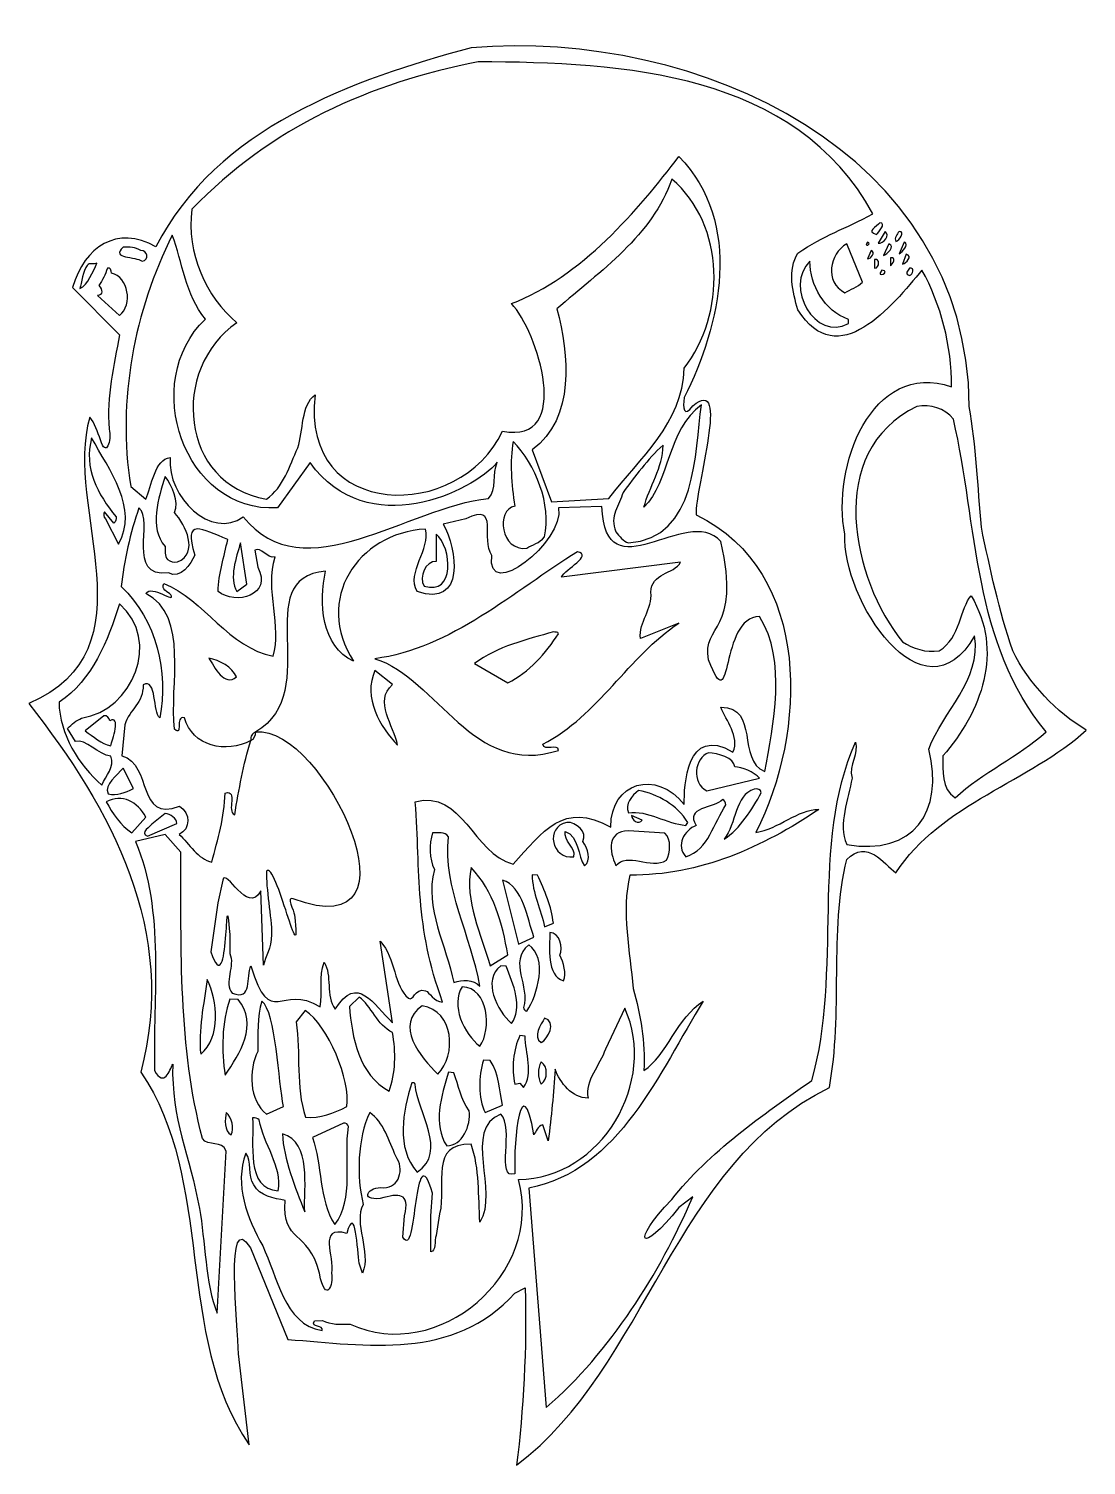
# Model space of a CAD drawing. Header units: centimetres. Extents: x -4.6 to 4.6, y -6.1 to 6.3.
import ezdxf

# ---------------------------------------------------------------- set-up
doc = ezdxf.new("R2010")
doc.units = ezdxf.units.CM
doc.header["$MEASUREMENT"] = 0
doc.layers.add('Ebene 1', color=7, linetype='Continuous')

msp = doc.modelspace()

# ---------------------------------------------------------------- linework, layer by layer
at = {"layer": 'Ebene 1'}
for points, knots in [([(-0.74407, 6.11321), (1.2168, 6.27831), (3.54598, 5.21405), (3.56122, 3.01441), (3.56122, 3.01441), (3.61964, 2.67405), (3.63488, 2.32099), (3.66536, 1.97047), (3.66536, 1.97047), (3.74156, 1.61233), (3.81776, 1.24911), (3.93714, 0.90367), (3.93714, 0.90367), (4.0743, 0.61919), (4.3156, 0.37027), (4.57214, 0.21787), (4.57214, 0.21787), (4.08954, -0.22662), (3.31738, -0.41458), (2.92622, -1.01656), (2.92622, -1.01656), (2.81954, -0.93274), (2.68238, -0.72446), (2.50204, -0.89972), (2.50204, -0.89972), (2.35218, -1.5271), (2.47156, -2.23322), (2.35218, -2.87076), (2.35218, -2.87076), (1.00598, -3.52862), (0.77992, -5.27614), (-0.35037, -6.13466), (-0.35037, -6.13466), (-0.29195, -5.65968), (-0.26147, -5.11866), (-0.27671, -4.6005), (-0.27671, -4.6005), (-0.27671, -4.6005), (-0.36561, -4.64622), (-0.36561, -4.64622), (-0.36561, -4.64622), (-0.89393, -5.23296), (-1.65085, -5.09834), (-2.32649, -5.04754), (-2.32649, -5.04754), (-2.32649, -5.04754), (-2.65161, -4.25506), (-2.65161, -4.25506), (-2.65161, -4.25506), (-2.87259, -3.89438), (-2.76083, -4.93832), (-2.75321, -5.172), (-2.75321, -5.172), (-2.75321, -5.172), (-2.66177, -5.95686), (-2.66177, -5.95686), (-2.66177, -5.95686), (-3.31201, -5.01452), (-2.95641, -3.66578), (-3.59903, -2.73868), (-3.59903, -2.73868), (-3.27391, -1.51948), (-3.85049, -0.46284), (-4.56677, 0.44647), (-4.56677, 0.44647), (-3.47457, 0.91637), (-4.27467, 2.13557), (-4.03845, 2.92297), (-4.03845, 2.92297), (-3.99527, 2.87217), (-3.97241, 2.79343), (-3.94701, 2.72739), (-3.94701, 2.72739), (-3.89621, 2.56229), (-3.85049, 2.72231), (-3.87081, 2.81883), (-3.87081, 2.81883), (-3.89621, 3.10585), (-3.83017, 3.36747), (-3.78191, 3.63417), (-3.78191, 3.63417), (-3.78191, 3.63417), (-4.18831, 4.04311), (-4.18831, 4.04311), (-4.18831, 4.04311), (-4.08163, 4.39871), (-3.80731, 4.58159), (-3.46695, 4.39363), (-3.46695, 4.39363), (-2.94625, 5.42233), (-1.75753, 5.84143), (-0.74407, 6.11321)], [0, 0, 0, 0, 0.04347826, 0.04347826, 0.04347826, 0.04347826, 0.08695652, 0.08695652, 0.08695652, 0.08695652, 0.13043478, 0.13043478, 0.13043478, 0.13043478, 0.17391304, 0.17391304, 0.17391304, 0.17391304, 0.2173913, 0.2173913, 0.2173913, 0.2173913, 0.26086957, 0.26086957, 0.26086957, 0.26086957, 0.30434783, 0.30434783, 0.30434783, 0.30434783, 0.34782609, 0.34782609, 0.34782609, 0.34782609, 0.39130435, 0.39130435, 0.39130435, 0.39130435, 0.43478261, 0.43478261, 0.43478261, 0.43478261, 0.47826087, 0.47826087, 0.47826087, 0.47826087, 0.52173913, 0.52173913, 0.52173913, 0.52173913, 0.56521739, 0.56521739, 0.56521739, 0.56521739, 0.60869565, 0.60869565, 0.60869565, 0.60869565, 0.65217391, 0.65217391, 0.65217391, 0.65217391, 0.69565217, 0.69565217, 0.69565217, 0.69565217, 0.73913043, 0.73913043, 0.73913043, 0.73913043, 0.7826087, 0.7826087, 0.7826087, 0.7826087, 0.82608696, 0.82608696, 0.82608696, 0.82608696, 0.86956522, 0.86956522, 0.86956522, 0.86956522, 0.91304348, 0.91304348, 0.91304348, 0.91304348, 0.95652174, 0.95652174, 0.95652174, 0.95652174, 1, 1, 1, 1]), ([(0.1754, 1.75965), (0.31256, 1.72409), (0.06872, 1.61487), (0.03824, 1.53867), (0.03824, 1.53867), (0.03824, 1.53867), (1.06694, 1.66821), (1.06694, 1.66821), (1.06694, 1.66821), (1.00598, 1.56407), (0.8104, 1.57423), (0.8104, 1.40913), (0.8104, 1.40913), (0.82564, 1.26181), (0.70372, 1.15259), (0.71896, 1.01035), (0.71896, 1.01035), (0.71896, 1.01035), (1.0517, 1.14243), (1.0517, 1.14243), (1.0517, 1.14243), (0.61482, 0.85287), (0.35574, 0.34233), (-0.12431, 0.09595), (-0.12431, 0.09595), (-0.10907, 0.02991), (0.0103, 0.10611), (0.0103, 0.04261), (0.0103, 0.04261), (-0.72883, -0.19868), (-1.03109, 0.66237), (-1.57465, 0.83509), (-1.57465, 0.83509), (-0.92441, 0.91637), (-0.36561, 1.42183), (0.1754, 1.75965)], [0, 0, 0, 0, 0.11111111, 0.11111111, 0.11111111, 0.11111111, 0.22222222, 0.22222222, 0.22222222, 0.22222222, 0.33333333, 0.33333333, 0.33333333, 0.33333333, 0.44444444, 0.44444444, 0.44444444, 0.44444444, 0.55555556, 0.55555556, 0.55555556, 0.55555556, 0.66666667, 0.66666667, 0.66666667, 0.66666667, 0.77777778, 0.77777778, 0.77777778, 0.77777778, 0.88888889, 0.88888889, 0.88888889, 0.88888889, 1, 1, 1, 1]), ([(-1.57465, 0.73349), (-1.57465, 0.73349), (-1.42225, 0.61157), (-1.42225, 0.61157), (-1.42225, 0.61157), (-1.58989, 0.46933), (-1.40955, 0.25597), (-1.37907, 0.08833), (-1.37907, 0.08833), (-1.52893, 0.23819), (-1.68133, 0.50235), (-1.57465, 0.73349)], [0, 0, 0, 0, 0.33333333, 0.33333333, 0.33333333, 0.33333333, 0.66666667, 0.66666667, 0.66666667, 0.66666667, 1, 1, 1, 1])]:
    msp.add_open_spline(points, degree=3, knots=knots, dxfattribs=at)
at = {"layer": 'Ebene 1', "color": 7}
for points, knots in [([(-0.68311, 5.99129), (0.5691, 5.99129), (2.06262, 5.89985), (2.7281, 4.67811), (2.7281, 4.67811), (2.4868, 4.54857), (2.30646, 4.49523), (2.0804, 4.34029), (2.0804, 4.34029), (1.98896, 4.19551), (2.03468, 3.99993), (2.0804, 3.85007), (2.0804, 3.85007), (2.42584, 3.29635), (2.89574, 3.88563), (3.15228, 4.19297), (3.15228, 4.19297), (3.31738, 3.89579), (3.40882, 3.54019), (3.40882, 3.18459), (3.40882, 3.18459), (2.71286, 3.42081), (2.36742, 2.48101), (2.4868, 1.91205), (2.4868, 1.91205), (2.45632, 1.35071), (3.16752, 0.26105), (3.60694, 1.03321), (3.60694, 1.03321), (3.66536, 0.64205), (3.33262, 0.38043), (3.2107, 0.05277), (3.2107, 0.05277), (3.34786, -0.48824), (3.07608, -0.87178), (2.50204, -0.77018), (2.50204, -0.77018), (2.42584, -0.59238), (2.51728, -0.37902), (2.54776, -0.19614), (2.54776, -0.19614), (2.51728, -0.08692), (2.60872, 0.01975), (2.57824, 0.11373), (2.57824, 0.11373), (2.18454, -0.76256), (2.47156, -1.87508), (2.19978, -2.8098), (2.19978, -2.8098), (1.77814, -3.10444), (1.30824, -3.42956), (0.99074, -3.8385), (0.99074, -3.8385), (0.62752, -4.21188), (0.71896, -4.32872), (1.0517, -3.90708), (1.0517, -3.90708), (1.0517, -3.90708), (1.17108, -3.81564), (1.17108, -3.81564), (1.17108, -3.81564), (0.8866, -4.47858), (0.46242, -5.14914), (-0.09383, -5.63682), (-0.09383, -5.63682), (-0.09383, -5.63682), (-0.24623, -3.73944), (-0.24623, -3.73944), (-0.24623, -3.73944), (0.53862, -3.58958), (0.8866, -2.72852), (1.26252, -2.124), (1.26252, -2.124), (1.03646, -2.26624), (0.94502, -2.59644), (0.74944, -2.72344), (0.74944, -2.72344), (0.76468, -2.47452), (0.71896, -2.24338), (0.658, -2.01478), (0.658, -2.01478), (0.62752, -1.69982), (0.55386, -1.3493), (0.62752, -1.03434), (0.62752, -1.03434), (1.23204, -1.04196), (1.77814, -0.79304), (2.26074, -0.46792), (2.26074, -0.46792), (2.0804, -0.46284), (1.91276, -0.64064), (1.71718, -0.66604), (1.71718, -0.66604), (2.15406, 0.18739), (2.21502, 1.58693), (1.20156, 2.07715), (1.20156, 2.07715), (1.18632, 2.31337), (1.50382, 3.29889), (1.17108, 3.01949), (1.17108, 3.01949), (1.09742, 2.91027), (1.08218, 3.00425), (1.09742, 3.09061), (1.09742, 3.09061), (1.41492, 3.71799), (1.6105, 4.60445), (1.0517, 5.17341), (1.0517, 5.17341), (0.70372, 4.71875), (0.20588, 4.12693), (-0.39609, 3.90341), (-0.39609, 3.90341), (-0.17003, 3.66973), (0.14492, 2.68167), (-0.47229, 2.80105), (-0.47229, 2.80105), (-0.83551, 2.01619), (-2.22743, 2.02127), (-2.09027, 3.11601), (-2.09027, 3.11601), (-2.21727, 3.02457), (-2.18933, 2.80359), (-2.24267, 2.65627), (-2.24267, 2.65627), (-2.31125, 2.50133), (-2.36713, 2.31337), (-2.51191, 2.21431), (-2.51191, 2.21431), (-3.26375, 2.33623), (-3.34503, 3.34207), (-2.76845, 3.73831), (-2.76845, 3.73831), (-3.03515, 3.96183), (-3.20533, 4.34029), (-3.15707, 4.71875), (-3.15707, 4.71875), (-2.46873, 5.42995), (-1.61783, 5.81095), (-0.68311, 5.99129)], [0, 0, 0, 0, 0.02857143, 0.02857143, 0.02857143, 0.02857143, 0.05714286, 0.05714286, 0.05714286, 0.05714286, 0.08571429, 0.08571429, 0.08571429, 0.08571429, 0.11428571, 0.11428571, 0.11428571, 0.11428571, 0.14285714, 0.14285714, 0.14285714, 0.14285714, 0.17142857, 0.17142857, 0.17142857, 0.17142857, 0.2, 0.2, 0.2, 0.2, 0.22857143, 0.22857143, 0.22857143, 0.22857143, 0.25714286, 0.25714286, 0.25714286, 0.25714286, 0.28571429, 0.28571429, 0.28571429, 0.28571429, 0.31428571, 0.31428571, 0.31428571, 0.31428571, 0.34285714, 0.34285714, 0.34285714, 0.34285714, 0.37142857, 0.37142857, 0.37142857, 0.37142857, 0.4, 0.4, 0.4, 0.4, 0.42857143, 0.42857143, 0.42857143, 0.42857143, 0.45714286, 0.45714286, 0.45714286, 0.45714286, 0.48571429, 0.48571429, 0.48571429, 0.48571429, 0.51428571, 0.51428571, 0.51428571, 0.51428571, 0.54285714, 0.54285714, 0.54285714, 0.54285714, 0.57142857, 0.57142857, 0.57142857, 0.57142857, 0.6, 0.6, 0.6, 0.6, 0.62857143, 0.62857143, 0.62857143, 0.62857143, 0.65714286, 0.65714286, 0.65714286, 0.65714286, 0.68571429, 0.68571429, 0.68571429, 0.68571429, 0.71428571, 0.71428571, 0.71428571, 0.71428571, 0.74285714, 0.74285714, 0.74285714, 0.74285714, 0.77142857, 0.77142857, 0.77142857, 0.77142857, 0.8, 0.8, 0.8, 0.8, 0.82857143, 0.82857143, 0.82857143, 0.82857143, 0.85714286, 0.85714286, 0.85714286, 0.85714286, 0.88571429, 0.88571429, 0.88571429, 0.88571429, 0.91428571, 0.91428571, 0.91428571, 0.91428571, 0.94285714, 0.94285714, 0.94285714, 0.94285714, 0.97142857, 0.97142857, 0.97142857, 0.97142857, 1, 1, 1, 1]), ([(0.99074, 4.97783), (1.4581, 4.58159), (1.4581, 3.80689), (1.09742, 3.34461), (1.09742, 3.34461), (1.08218, 2.86455), (0.71896, 2.57753), (0.44718, 2.21939), (0.44718, 2.21939), (0.44718, 2.21939), (-0.04811, 2.18891), (-0.04811, 2.18891), (-0.04811, 2.18891), (-0.04811, 2.18891), (-0.21575, 2.63849), (-0.21575, 2.63849), (-0.21575, 2.63849), (0.16016, 2.91535), (0.0992, 3.46145), (-0.00239, 3.85769), (-0.00239, 3.85769), (0.37098, 4.18281), (0.82564, 4.49523), (0.99074, 4.97783)], [0, 0, 0, 0, 0.16666667, 0.16666667, 0.16666667, 0.16666667, 0.33333333, 0.33333333, 0.33333333, 0.33333333, 0.5, 0.5, 0.5, 0.5, 0.66666667, 0.66666667, 0.66666667, 0.66666667, 0.83333333, 0.83333333, 0.83333333, 0.83333333, 1, 1, 1, 1]), ([(2.78906, 4.60191), (2.85002, 4.59683), (2.77382, 4.52063), (2.75858, 4.50031), (2.75858, 4.50031), (2.66714, 4.52571), (2.75858, 4.56635), (2.78906, 4.60191)], [0, 0, 0, 0, 0.5, 0.5, 0.5, 0.5, 1, 1, 1, 1]), ([(-3.32725, 4.49523), (-3.23581, 4.26409), (-3.21549, 3.97961), (-3.04023, 3.76879), (-3.04023, 3.76879), (-3.60919, 3.23031), (-3.22565, 2.08985), (-2.41793, 2.13811), (-2.41793, 2.13811), (-2.41793, 2.13811), (-2.13599, 2.52927), (-2.13599, 2.52927), (-2.13599, 2.52927), (-1.63561, 1.83839), (-0.73137, 2.27781), (-0.51801, 2.53181), (-0.51801, 2.53181), (-0.56373, 2.43275), (-0.51801, 2.29813), (-0.59421, 2.21939), (-0.59421, 2.21939), (-1.28763, 2.14827), (-2.19187, 1.40659), (-2.71257, 2.05937), (-2.71257, 2.05937), (-2.98943, 1.86125), (-3.37297, 2.22955), (-3.34503, 2.57245), (-3.34503, 2.57245), (-3.47457, 2.56229), (-3.50759, 2.32099), (-3.55585, 2.21431), (-3.55585, 2.21431), (-3.55585, 2.21431), (-3.68539, 2.32353), (-3.68539, 2.32353), (-3.68539, 2.32353), (-3.80477, 3.06775), (-3.65237, 3.84245), (-3.32725, 4.49523)], [0, 0, 0, 0, 0.1, 0.1, 0.1, 0.1, 0.2, 0.2, 0.2, 0.2, 0.3, 0.3, 0.3, 0.3, 0.4, 0.4, 0.4, 0.4, 0.5, 0.5, 0.5, 0.5, 0.6, 0.6, 0.6, 0.6, 0.7, 0.7, 0.7, 0.7, 0.8, 0.8, 0.8, 0.8, 0.9, 0.9, 0.9, 0.9, 1, 1, 1, 1]), ([(2.83478, 4.52571), (2.8805, 4.49777), (2.81954, 4.41649), (2.77382, 4.42411), (2.77382, 4.42411), (2.77382, 4.42411), (2.83478, 4.52571), (2.83478, 4.52571)], [0, 0, 0, 0, 0.5, 0.5, 0.5, 0.5, 1, 1, 1, 1]), ([(2.95416, 4.52571), (3.01512, 4.53079), (2.95416, 4.44443), (2.92622, 4.43935), (2.92622, 4.43935), (2.91098, 4.47491), (2.93892, 4.50031), (2.95416, 4.52571)], [0, 0, 0, 0, 0.5, 0.5, 0.5, 0.5, 1, 1, 1, 1]), ([(-3.75143, 4.39109), (-3.69555, 4.39109), (-3.64475, 4.39109), (-3.59903, 4.36061), (-3.59903, 4.36061), (-3.54061, 4.36315), (-3.52029, 4.28187), (-3.58633, 4.26917), (-3.58633, 4.26917), (-3.64221, 4.31489), (-3.86065, 4.28695), (-3.75143, 4.39109)], [0, 0, 0, 0, 0.33333333, 0.33333333, 0.33333333, 0.33333333, 0.66666667, 0.66666667, 0.66666667, 0.66666667, 1, 1, 1, 1]), ([(2.50204, 4.41903), (2.50204, 4.41903), (2.6392, 4.08883), (2.6392, 4.08883), (2.6392, 4.08883), (2.59348, 4.04565), (2.53252, 4.02533), (2.4868, 3.99739), (2.4868, 3.99739), (2.30646, 4.09137), (2.35218, 4.33267), (2.50204, 4.41903)], [0, 0, 0, 0, 0.33333333, 0.33333333, 0.33333333, 0.33333333, 0.66666667, 0.66666667, 0.66666667, 0.66666667, 1, 1, 1, 1]), ([(2.71286, 4.36061), (2.75858, 4.34537), (2.71286, 4.29203), (2.68238, 4.28949), (2.68238, 4.28949), (2.68238, 4.28949), (2.71286, 4.36061), (2.71286, 4.36061)], [0, 0, 0, 0, 0.5, 0.5, 0.5, 0.5, 1, 1, 1, 1]), ([(2.86526, 4.41903), (2.92622, 4.39871), (2.85002, 4.33267), (2.81954, 4.31743), (2.81954, 4.31743), (2.81954, 4.31743), (2.86526, 4.41903), (2.86526, 4.41903)], [0, 0, 0, 0, 0.5, 0.5, 0.5, 0.5, 1, 1, 1, 1]), ([(2.99988, 4.43427), (3.0456, 4.41141), (2.98464, 4.35045), (2.95416, 4.33267), (2.95416, 4.33267), (2.95416, 4.33267), (2.99988, 4.43427), (2.99988, 4.43427)], [0, 0, 0, 0, 0.5, 0.5, 0.5, 0.5, 1, 1, 1, 1]), ([(-3.97749, 4.25393), (-4.01305, 4.18027), (-4.05369, 4.06597), (-4.12481, 4.03295), (-4.12481, 4.03295), (-4.10957, 4.08121), (-4.09687, 4.18789), (-4.06131, 4.23361), (-4.06131, 4.23361), (-4.04099, 4.26155), (-4.00289, 4.23361), (-3.97749, 4.25393)], [0, 0, 0, 0, 0.33333333, 0.33333333, 0.33333333, 0.33333333, 0.66666667, 0.66666667, 0.66666667, 0.66666667, 1, 1, 1, 1]), ([(2.18454, 4.26917), (2.18454, 4.06089), (2.30646, 3.84245), (2.51728, 3.76625), (2.51728, 3.76625), (2.51728, 3.76625), (2.51728, 3.73069), (2.51728, 3.73069), (2.51728, 3.73069), (2.23026, 3.57067), (1.95848, 4.05073), (2.18454, 4.26917)], [0, 0, 0, 0, 0.33333333, 0.33333333, 0.33333333, 0.33333333, 0.66666667, 0.66666667, 0.66666667, 0.66666667, 1, 1, 1, 1]), ([(2.74334, 4.28441), (2.78906, 4.29711), (2.78906, 4.21075), (2.74334, 4.20821), (2.74334, 4.20821), (2.74334, 4.20821), (2.74334, 4.28441), (2.74334, 4.28441)], [0, 0, 0, 0, 0.5, 0.5, 0.5, 0.5, 1, 1, 1, 1]), ([(2.8805, 4.29965), (2.93892, 4.30727), (2.89574, 4.24377), (2.8805, 4.22853), (2.8805, 4.22853), (2.8805, 4.22853), (2.8805, 4.29965), (2.8805, 4.29965)], [0, 0, 0, 0, 0.5, 0.5, 0.5, 0.5, 1, 1, 1, 1]), ([(3.01512, 4.33013), (3.07608, 4.31235), (3.01512, 4.25393), (2.98464, 4.24377), (2.98464, 4.24377), (2.98464, 4.24377), (3.01512, 4.33013), (3.01512, 4.33013)], [0, 0, 0, 0, 0.5, 0.5, 0.5, 0.5, 1, 1, 1, 1]), ([(3.0456, 4.20821), (3.09132, 4.22091), (3.07608, 4.14979), (3.0456, 4.14725), (3.0456, 4.14725), (2.99988, 4.15741), (3.03036, 4.18789), (3.0456, 4.20821)], [0, 0, 0, 0, 0.5, 0.5, 0.5, 0.5, 1, 1, 1, 1]), ([(-3.88605, 4.20821), (-3.85557, 4.21837), (-3.85811, 4.18789), (-3.85049, 4.16757), (-3.85049, 4.16757), (-3.70571, 4.12947), (-3.66507, 3.89833), (-3.78191, 3.79927), (-3.78191, 3.79927), (-3.78191, 3.79927), (-3.97241, 3.97199), (-3.97241, 3.97199), (-3.97241, 3.97199), (-3.92669, 3.97707), (-3.92415, 4.02279), (-3.96225, 4.05835), (-3.96225, 4.05835), (-3.92669, 4.10407), (-3.90637, 4.15487), (-3.88605, 4.20821)], [0, 0, 0, 0, 0.2, 0.2, 0.2, 0.2, 0.4, 0.4, 0.4, 0.4, 0.6, 0.6, 0.6, 0.6, 0.8, 0.8, 0.8, 0.8, 1, 1, 1, 1]), ([(1.24728, 3.02965), (1.18632, 2.61309), (1.2168, 1.87903), (0.61482, 1.83585), (0.61482, 1.83585), (0.5691, 1.84855), (0.53862, 1.89427), (0.50814, 1.93237), (0.50814, 1.93237), (0.44718, 2.06445), (0.53862, 2.16351), (0.5691, 2.27019), (0.5691, 2.27019), (0.67324, 2.40989), (0.77992, 2.55975), (0.91454, 2.67913), (0.91454, 2.67913), (0.91454, 2.48609), (0.79516, 2.32099), (0.74944, 2.14319), (0.74944, 2.14319), (0.9755, 2.36671), (0.94502, 2.80613), (1.24728, 3.02965)], [0, 0, 0, 0, 0.16666667, 0.16666667, 0.16666667, 0.16666667, 0.33333333, 0.33333333, 0.33333333, 0.33333333, 0.5, 0.5, 0.5, 0.5, 0.66666667, 0.66666667, 0.66666667, 0.66666667, 0.83333333, 0.83333333, 0.83333333, 0.83333333, 1, 1, 1, 1]), ([(3.10656, 3.01441), (3.22594, 3.03219), (3.34786, 3.00171), (3.42406, 2.90519), (3.42406, 2.90519), (3.63488, 1.98571), (3.5917, 0.96463), (4.22416, 0.20263), (4.22416, 0.20263), (3.98286, -0.01326), (3.6806, -0.14534), (3.4393, -0.36632), (3.4393, -0.36632), (3.31738, -0.28758), (3.33262, -0.13264), (3.33262, -0.00564), (3.33262, -0.00564), (3.66536, 0.37281), (3.86348, 0.90367), (3.57646, 1.37865), (3.57646, 1.37865), (3.48502, 1.27959), (3.48502, 1.01289), (3.30214, 0.90367), (3.30214, 0.90367), (3.18276, 0.88335), (3.07608, 0.92399), (2.98464, 0.97987), (2.98464, 0.97987), (2.54776, 1.51835), (2.30646, 2.62325), (3.10656, 3.01441)], [0, 0, 0, 0, 0.125, 0.125, 0.125, 0.125, 0.25, 0.25, 0.25, 0.25, 0.375, 0.375, 0.375, 0.375, 0.5, 0.5, 0.5, 0.5, 0.625, 0.625, 0.625, 0.625, 0.75, 0.75, 0.75, 0.75, 0.875, 0.875, 0.875, 0.875, 1, 1, 1, 1]), ([(-4.02321, 2.74263), (-3.87335, 2.46831), (-3.61173, 2.13303), (-3.79207, 1.82569), (-3.79207, 1.82569), (-3.79207, 1.82569), (-3.90383, 2.04413), (-3.90383, 2.04413), (-3.90383, 2.04413), (-3.92415, 2.05937), (-3.91907, 2.08477), (-3.91145, 2.10509), (-3.91145, 2.10509), (-3.91145, 2.10509), (-3.83017, 2.00603), (-3.83017, 2.00603), (-3.83017, 2.00603), (-3.80985, 2.01873), (-3.80985, 2.04159), (-3.81239, 2.06191), (-3.81239, 2.06191), (-3.96987, 2.25241), (-4.09433, 2.48355), (-4.02321, 2.74263)], [0, 0, 0, 0, 0.16666667, 0.16666667, 0.16666667, 0.16666667, 0.33333333, 0.33333333, 0.33333333, 0.33333333, 0.5, 0.5, 0.5, 0.5, 0.66666667, 0.66666667, 0.66666667, 0.66666667, 0.83333333, 0.83333333, 0.83333333, 0.83333333, 1, 1, 1, 1]), ([(-0.38085, 2.71215), (-0.18527, 2.51149), (-0.04811, 2.16859), (-0.10907, 1.88665), (-0.10907, 1.88665), (-0.15479, 1.83331), (-0.21575, 1.81807), (-0.26147, 1.79013), (-0.26147, 1.79013), (-0.48753, 1.75711), (-0.53325, 2.12287), (-0.36561, 2.15335), (-0.36561, 2.15335), (-0.39609, 2.34131), (-0.41133, 2.53943), (-0.38085, 2.71215)], [0, 0, 0, 0, 0.25, 0.25, 0.25, 0.25, 0.5, 0.5, 0.5, 0.5, 0.75, 0.75, 0.75, 0.75, 1, 1, 1, 1]), ([(-3.38821, 2.40989), (-3.32725, 2.32607), (-3.26629, 2.19399), (-3.30693, 2.09747), (-3.30693, 2.09747), (-3.21041, 1.98825), (-3.09357, 1.74949), (-3.28153, 1.67075), (-3.28153, 1.67075), (-3.31455, 1.66313), (-3.34249, 1.67583), (-3.36789, 1.69107), (-3.36789, 1.69107), (-3.39075, 1.72409), (-3.38821, 1.76473), (-3.38821, 1.80537), (-3.38821, 1.80537), (-3.53299, 1.96285), (-3.44409, 2.22955), (-3.38821, 2.40989)], [0, 0, 0, 0, 0.2, 0.2, 0.2, 0.2, 0.4, 0.4, 0.4, 0.4, 0.6, 0.6, 0.6, 0.6, 0.8, 0.8, 0.8, 0.8, 1, 1, 1, 1]), ([(-2.64653, 0.12897), (-2.71257, -0.0793), (-2.75067, -0.2952), (-2.78623, -0.51364), (-2.78623, -0.51364), (-2.86497, -0.48316), (-2.75067, -0.2952), (-2.87005, -0.32568), (-2.87005, -0.32568), (-2.87513, -0.53396), (-2.93355, -0.727), (-2.98435, -0.92258), (-2.98435, -0.92258), (-3.10119, -0.89972), (-3.18247, -0.76256), (-3.26629, -0.68382), (-3.26629, -0.68382), (-3.16723, -0.6381), (-3.16723, -0.4984), (-3.26375, -0.43998), (-3.26375, -0.43998), (-3.63713, -0.57968), (-3.49235, -0.08438), (-3.76159, -0.0031), (-3.76159, -0.0031), (-3.76159, -0.0031), (-3.73619, 0.26359), (-3.73619, 0.26359), (-3.73619, 0.26359), (-3.69555, 0.39821), (-3.57363, 0.45155), (-3.57871, 0.60903), (-3.57871, 0.60903), (-3.45679, 0.67507), (-3.49743, 0.36773), (-3.43393, 0.32455), (-3.43393, 0.32455), (-3.36027, 0.72079), (-3.45933, 1.16529), (-3.76667, 1.45739), (-3.76667, 1.45739), (-3.74381, 1.67583), (-3.68793, 1.92983), (-3.61427, 2.13811), (-3.61427, 2.13811), (-3.47965, 2.02635), (-3.72857, 1.53359), (-3.36027, 1.57677), (-3.36027, 1.57677), (-3.25105, 1.51835), (-3.16723, 1.65297), (-3.13167, 1.72917), (-3.13167, 1.72917), (-3.23581, 2.05937), (-3.07071, 1.95777), (-2.84719, 1.86379), (-2.84719, 1.86379), (-2.87767, 1.71901), (-2.92593, 1.56915), (-2.93101, 1.41675), (-2.93101, 1.41675), (-2.77861, 1.29483), (-2.45603, 1.38119), (-2.58811, 1.62503), (-2.58811, 1.62503), (-2.58811, 1.62503), (-2.61351, 1.77235), (-2.61351, 1.77235), (-2.61351, 1.77235), (-2.55763, 1.80537), (-2.50937, 1.69869), (-2.43825, 1.71393), (-2.43825, 1.71393), (-2.52461, 1.43453), (-2.37729, 1.10179), (-2.45349, 0.85795), (-2.45349, 0.85795), (-2.83195, 0.92145), (-3.05293, 1.34563), (-3.39837, 1.48533), (-3.39837, 1.48533), (-3.42631, 1.42945), (-3.36789, 1.41675), (-3.33741, 1.38627), (-3.33741, 1.38627), (-3.29677, 1.30753), (-3.50251, 1.47771), (-3.55585, 1.39897), (-3.55585, 1.39897), (-3.17485, 1.20339), (-3.35265, 0.60649), (-3.30693, 0.22549), (-3.30693, 0.22549), (-3.22819, 0.15691), (-3.30947, 0.34233), (-3.22057, 0.32455), (-3.22057, 0.32455), (-3.15453, 0.07817), (-2.85989, 0.01213), (-2.64653, 0.12897)], [0, 0, 0, 0, 0.04, 0.04, 0.04, 0.04, 0.08, 0.08, 0.08, 0.08, 0.12, 0.12, 0.12, 0.12, 0.16, 0.16, 0.16, 0.16, 0.2, 0.2, 0.2, 0.2, 0.24, 0.24, 0.24, 0.24, 0.28, 0.28, 0.28, 0.28, 0.32, 0.32, 0.32, 0.32, 0.36, 0.36, 0.36, 0.36, 0.4, 0.4, 0.4, 0.4, 0.44, 0.44, 0.44, 0.44, 0.48, 0.48, 0.48, 0.48, 0.52, 0.52, 0.52, 0.52, 0.56, 0.56, 0.56, 0.56, 0.6, 0.6, 0.6, 0.6, 0.64, 0.64, 0.64, 0.64, 0.68, 0.68, 0.68, 0.68, 0.72, 0.72, 0.72, 0.72, 0.76, 0.76, 0.76, 0.76, 0.8, 0.8, 0.8, 0.8, 0.84, 0.84, 0.84, 0.84, 0.88, 0.88, 0.88, 0.88, 0.92, 0.92, 0.92, 0.92, 0.96, 0.96, 0.96, 0.96, 1, 1, 1, 1]), ([(-2.60335, 0.20263), (-2.01153, 0.55569), (-2.67447, 1.52851), (-2.00137, 1.59201), (-2.00137, 1.59201), (-2.06487, 1.32277), (-2.03439, 0.93923), (-1.76007, 0.81223), (-1.76007, 0.81223), (-2.10297, 1.34309), (-1.72705, 1.91967), (-1.13777, 1.95523), (-1.13777, 1.95523), (-1.09205, 1.78251), (-1.30287, 1.58185), (-1.21143, 1.41675), (-1.21143, 1.41675), (-0.78979, 1.26943), (-0.86599, 1.78251), (-0.98537, 1.99841), (-0.98537, 1.99841), (-0.98537, 1.99841), (-0.78979, 2.04413), (-0.78979, 2.04413), (-0.78979, 2.04413), (-0.48753, 2.18891), (-0.66787, 1.86633), (-0.56373, 1.72663), (-0.56373, 1.72663), (-0.62215, 1.31261), (0.06872, 1.84601), (0.0103, 2.13811), (0.0103, 2.13811), (0.0103, 2.13811), (0.38622, 2.15081), (0.38622, 2.15081), (0.38622, 2.15081), (0.4167, 1.37865), (1.11266, 2.17621), (1.41492, 1.84855), (1.41492, 1.84855), (1.59526, 1.05353), (1.24728, 1.13989), (1.30824, 0.82493), (1.30824, 0.82493), (1.51906, 0.27121), (1.39968, 1.20085), (1.74766, 1.19831), (1.74766, 1.19831), (1.98896, 0.82239), (1.86704, 0.25851), (1.79338, -0.14026), (1.79338, -0.14026), (1.54954, -0.03866), (1.74766, 0.41599), (1.41492, 0.41599), (1.41492, 0.41599), (1.4581, 0.29915), (1.58002, 0.16199), (1.51906, 0.02737), (1.51906, 0.02737), (1.11266, 0.26867), (1.09742, -0.2698), (1.09742, -0.42474), (1.09742, -0.42474), (0.85612, -0.11994), (0.46242, -0.22916), (0.46242, -0.62032), (0.46242, -0.62032), (0.05348, -0.38918), (-0.12431, -0.6635), (-0.38085, -0.94036), (-0.38085, -0.94036), (-0.72883, -0.84892), (-0.82027, -0.29266), (-1.22667, -0.40188), (-1.22667, -0.40188), (-1.18095, -1.01656), (-1.23175, -1.47376), (-0.99045, -2.13162), (-0.99045, -2.13162), (-1.06411, -2.13416), (-1.10475, -2.04526), (-1.13777, -2.0351), (-1.13777, -2.0351), (-1.23683, -2.00462), (-1.24191, -2.13416), (-1.28509, -2.0986), (-1.28509, -2.0986), (-1.41209, -1.997), (-1.39431, -1.75824), (-1.52893, -1.60584), (-1.52893, -1.60584), (-1.52893, -1.60584), (-1.42225, -2.31196), (-1.42225, -2.31196), (-1.42225, -2.31196), (-1.58989, -2.15194), (-1.72705, -1.88524), (-1.91755, -2.19258), (-1.91755, -2.19258), (-2.00391, -2.08082), (-1.94295, -1.89794), (-2.01407, -1.78872), (-2.01407, -1.78872), (-2.06233, -1.91318), (-2.02423, -2.04018), (-2.04963, -2.1748), (-2.04963, -2.1748), (-2.38745, -1.95636), (-2.47635, -2.38308), (-2.64653, -1.8192), (-2.64653, -1.8192), (-2.69225, -1.91064), (-2.62621, -2.124), (-2.80909, -2.05542), (-2.80909, -2.05542), (-2.88275, -1.96652), (-2.78115, -1.81666), (-2.82941, -1.71252), (-2.82941, -1.71252), (-2.82941, -1.71252), (-2.82941, -1.54742), (-2.82941, -1.54742), (-2.82941, -1.54742), (-2.87513, -0.96322), (-2.82433, -2.17988), (-2.99451, -1.69728), (-2.99451, -1.69728), (-2.99451, -1.69728), (-2.93355, -1.27564), (-2.93355, -1.27564), (-2.93355, -1.27564), (-2.93355, -1.27564), (-2.89037, -1.07752), (-2.89037, -1.07752), (-2.89037, -1.07752), (-2.85989, -0.96576), (-2.67955, -1.3874), (-2.56017, -1.1715), (-2.56017, -1.1715), (-2.56017, -1.1715), (-2.53731, -1.81412), (-2.53731, -1.81412), (-2.53731, -1.81412), (-2.52207, -1.7303), (-2.47127, -1.67696), (-2.46873, -1.54742), (-2.46873, -1.54742), (-2.46619, -1.40264), (-2.51953, -1.1461), (-2.51191, -1.00132), (-2.51191, -1.00132), (-2.43317, -0.89972), (-2.19949, -1.9589), (-2.27061, -1.37978), (-2.27061, -1.37978), (-2.27315, -1.34168), (-2.34681, -1.21468), (-2.28077, -1.24008), (-2.28077, -1.24008), (-1.09205, -1.68458), (-2.02423, 0.26613), (-2.60335, 0.20263)], [0, 0, 0, 0, 0.02439024, 0.02439024, 0.02439024, 0.02439024, 0.04878049, 0.04878049, 0.04878049, 0.04878049, 0.07317073, 0.07317073, 0.07317073, 0.07317073, 0.09756098, 0.09756098, 0.09756098, 0.09756098, 0.12195122, 0.12195122, 0.12195122, 0.12195122, 0.14634146, 0.14634146, 0.14634146, 0.14634146, 0.17073171, 0.17073171, 0.17073171, 0.17073171, 0.19512195, 0.19512195, 0.19512195, 0.19512195, 0.2195122, 0.2195122, 0.2195122, 0.2195122, 0.24390244, 0.24390244, 0.24390244, 0.24390244, 0.26829268, 0.26829268, 0.26829268, 0.26829268, 0.29268293, 0.29268293, 0.29268293, 0.29268293, 0.31707317, 0.31707317, 0.31707317, 0.31707317, 0.34146341, 0.34146341, 0.34146341, 0.34146341, 0.36585366, 0.36585366, 0.36585366, 0.36585366, 0.3902439, 0.3902439, 0.3902439, 0.3902439, 0.41463415, 0.41463415, 0.41463415, 0.41463415, 0.43902439, 0.43902439, 0.43902439, 0.43902439, 0.46341463, 0.46341463, 0.46341463, 0.46341463, 0.48780488, 0.48780488, 0.48780488, 0.48780488, 0.51219512, 0.51219512, 0.51219512, 0.51219512, 0.53658537, 0.53658537, 0.53658537, 0.53658537, 0.56097561, 0.56097561, 0.56097561, 0.56097561, 0.58536585, 0.58536585, 0.58536585, 0.58536585, 0.6097561, 0.6097561, 0.6097561, 0.6097561, 0.63414634, 0.63414634, 0.63414634, 0.63414634, 0.65853659, 0.65853659, 0.65853659, 0.65853659, 0.68292683, 0.68292683, 0.68292683, 0.68292683, 0.70731707, 0.70731707, 0.70731707, 0.70731707, 0.73170732, 0.73170732, 0.73170732, 0.73170732, 0.75609756, 0.75609756, 0.75609756, 0.75609756, 0.7804878, 0.7804878, 0.7804878, 0.7804878, 0.80487805, 0.80487805, 0.80487805, 0.80487805, 0.82926829, 0.82926829, 0.82926829, 0.82926829, 0.85365854, 0.85365854, 0.85365854, 0.85365854, 0.87804878, 0.87804878, 0.87804878, 0.87804878, 0.90243902, 0.90243902, 0.90243902, 0.90243902, 0.92682927, 0.92682927, 0.92682927, 0.92682927, 0.95121951, 0.95121951, 0.95121951, 0.95121951, 0.97560976, 0.97560976, 0.97560976, 0.97560976, 1, 1, 1, 1]), ([(-1.04633, 1.91205), (-0.90917, 1.79521), (-0.87869, 1.37611), (-1.15047, 1.46247), (-1.15047, 1.46247), (-1.19619, 1.54121), (-1.13777, 1.68091), (-1.04633, 1.67583), (-1.04633, 1.67583), (-1.04633, 1.67583), (-1.04633, 1.91205), (-1.04633, 1.91205)], [0, 0, 0, 0, 0.33333333, 0.33333333, 0.33333333, 0.33333333, 0.66666667, 0.66666667, 0.66666667, 0.66666667, 1, 1, 1, 1]), ([(-2.73797, 1.83585), (-2.73797, 1.83585), (-2.68209, 1.47771), (-2.68209, 1.47771), (-2.68209, 1.47771), (-2.68209, 1.47771), (-2.76845, 1.41421), (-2.76845, 1.41421), (-2.76845, 1.41421), (-2.83703, 1.53613), (-2.77353, 1.70631), (-2.73797, 1.83585)], [0, 0, 0, 0, 0.33333333, 0.33333333, 0.33333333, 0.33333333, 0.66666667, 0.66666667, 0.66666667, 0.66666667, 1, 1, 1, 1]), ([(-3.78191, 1.30753), (-3.41869, 0.99003), (-3.66761, 0.39059), (-4.10957, 0.32201), (-4.10957, 0.32201), (-4.15529, 0.29915), (-4.19593, 0.27121), (-4.23149, 0.23057), (-4.23149, 0.23057), (-4.23149, 0.23057), (-4.16291, 0.11881), (-4.16291, 0.11881), (-4.16291, 0.11881), (-4.07401, 0.14929), (-3.96479, 0.00197), (-3.85811, -0.00818), (-3.85811, -0.00818), (-3.82001, -0.10216), (-3.90129, -0.17328), (-3.93431, -0.2571), (-3.93431, -0.2571), (-4.13497, -0.08692), (-4.30007, 0.18231), (-4.30515, 0.45917), (-4.30515, 0.45917), (-4.01305, 0.64967), (-3.88351, 0.99257), (-3.78191, 1.30753)], [0, 0, 0, 0, 0.14285714, 0.14285714, 0.14285714, 0.14285714, 0.28571429, 0.28571429, 0.28571429, 0.28571429, 0.42857143, 0.42857143, 0.42857143, 0.42857143, 0.57142857, 0.57142857, 0.57142857, 0.57142857, 0.71428571, 0.71428571, 0.71428571, 0.71428571, 0.85714286, 0.85714286, 0.85714286, 0.85714286, 1, 1, 1, 1]), ([(-0.03287, 1.06623), (-0.01763, 1.06115), (0.0103, 1.07385), (0.0103, 1.05099), (0.0103, 1.05099), (-0.09383, 0.88335), (-0.24623, 0.71571), (-0.42657, 0.62681), (-0.42657, 0.62681), (-0.42657, 0.62681), (-0.71359, 0.79445), (-0.71359, 0.79445), (-0.71359, 0.79445), (-0.51801, 0.93923), (-0.26147, 1.00273), (-0.03287, 1.06623)], [0, 0, 0, 0, 0.25, 0.25, 0.25, 0.25, 0.5, 0.5, 0.5, 0.5, 0.75, 0.75, 0.75, 0.75, 1, 1, 1, 1]), ([(-3.00975, 0.84017), (-2.91831, 0.82239), (-2.80655, 0.76143), (-2.77099, 0.67761), (-2.77099, 0.67761), (-2.87513, 0.58617), (-2.96403, 0.76397), (-3.00975, 0.84017)], [0, 0, 0, 0, 0.5, 0.5, 0.5, 0.5, 1, 1, 1, 1]), ([(-3.91653, 0.33979), (-3.89113, 0.34741), (-3.87081, 0.32201), (-3.86573, 0.29915), (-3.86573, 0.29915), (-3.76921, 0.35503), (-3.84287, 0.12643), (-3.85811, 0.08325), (-3.85811, 0.08325), (-3.93939, 0.09595), (-4.00797, 0.16453), (-4.07909, 0.21025), (-4.07909, 0.21025), (-4.07909, 0.21025), (-3.91653, 0.33979), (-3.91653, 0.33979)], [0, 0, 0, 0, 0.25, 0.25, 0.25, 0.25, 0.5, 0.5, 0.5, 0.5, 0.75, 0.75, 0.75, 0.75, 1, 1, 1, 1]), ([(-2.60335, 0.20263), (-2.60589, 0.17469), (-2.61859, 0.13913), (-2.64653, 0.12897), (-2.64653, 0.12897), (-2.65669, 0.16199), (-2.63129, 0.19247), (-2.60335, 0.20263)], [0, 0, 0, 0, 0.5, 0.5, 0.5, 0.5, 1, 1, 1, 1]), ([(1.30824, 0.02229), (1.38444, 0.01975), (1.5343, -0.02342), (1.5343, -0.09962), (1.5343, -0.09962), (1.59526, -0.10216), (1.70194, -0.1428), (1.74766, -0.19614), (1.74766, -0.19614), (1.74766, -0.19614), (1.293, -0.3079), (1.293, -0.3079), (1.293, -0.3079), (1.15838, -0.23678), (1.18632, -0.02342), (1.30824, 0.02229)], [0, 0, 0, 0, 0.25, 0.25, 0.25, 0.25, 0.5, 0.5, 0.5, 0.5, 0.75, 0.75, 0.75, 0.75, 1, 1, 1, 1]), ([(-3.75143, -0.10978), (-3.75143, -0.10978), (-3.66253, -0.28758), (-3.66253, -0.28758), (-3.66253, -0.28758), (-3.73365, -0.32314), (-3.80477, -0.35108), (-3.88097, -0.3333), (-3.88097, -0.3333), (-3.91907, -0.24948), (-3.79969, -0.17328), (-3.75143, -0.10978)], [0, 0, 0, 0, 0.33333333, 0.33333333, 0.33333333, 0.33333333, 0.66666667, 0.66666667, 0.66666667, 0.66666667, 1, 1, 1, 1]), ([(-3.67523, -0.66858), (-3.77429, -0.60762), (-3.84287, -0.50094), (-3.89621, -0.40188), (-3.89621, -0.40188), (-3.76159, -0.32822), (-3.62189, -0.40188), (-3.55585, -0.53396), (-3.55585, -0.53396), (-3.55585, -0.53396), (-3.67523, -0.66858), (-3.67523, -0.66858)], [0, 0, 0, 0, 0.33333333, 0.33333333, 0.33333333, 0.33333333, 0.66666667, 0.66666667, 0.66666667, 0.66666667, 1, 1, 1, 1]), ([(0.70372, -0.30282), (0.87136, -0.33838), (1.03646, -0.42728), (1.1279, -0.57968), (1.1279, -0.57968), (1.1279, -0.57968), (1.11266, -0.60508), (1.11266, -0.60508), (1.11266, -0.60508), (0.94502, -0.59492), (0.77992, -0.46792), (0.61482, -0.4984), (0.61482, -0.4984), (0.58434, -0.41966), (0.64276, -0.35108), (0.70372, -0.30282)], [0, 0, 0, 0, 0.25, 0.25, 0.25, 0.25, 0.5, 0.5, 0.5, 0.5, 0.75, 0.75, 0.75, 0.75, 1, 1, 1, 1]), ([(1.70194, -0.29266), (1.73242, -0.28758), (1.7629, -0.29266), (1.7629, -0.32314), (1.7629, -0.32314), (1.6867, -0.46792), (1.58002, -0.63302), (1.44286, -0.72446), (1.44286, -0.72446), (1.54954, -0.59238), (1.5343, -0.34346), (1.70194, -0.29266)], [0, 0, 0, 0, 0.33333333, 0.33333333, 0.33333333, 0.33333333, 0.66666667, 0.66666667, 0.66666667, 0.66666667, 1, 1, 1, 1]), ([(1.43016, -0.38156), (1.44286, -0.38664), (1.4581, -0.4095), (1.4581, -0.42728), (1.4581, -0.42728), (1.35396, -0.58222), (1.30824, -0.81336), (1.11266, -0.87686), (1.11266, -0.87686), (1.02122, -0.78034), (1.09742, -0.64826), (1.20156, -0.60508), (1.20156, -0.60508), (1.09742, -0.4476), (1.35396, -0.4603), (1.43016, -0.38156)], [0, 0, 0, 0, 0.25, 0.25, 0.25, 0.25, 0.5, 0.5, 0.5, 0.5, 0.75, 0.75, 0.75, 0.75, 1, 1, 1, 1]), ([(-3.38821, -0.50348), (-3.34503, -0.50856), (-3.28407, -0.54412), (-3.28661, -0.58984), (-3.28661, -0.58984), (-3.28661, -0.58984), (-3.54061, -0.69906), (-3.54061, -0.69906), (-3.54061, -0.69906), (-3.61173, -0.66858), (-3.51521, -0.61524), (-3.48981, -0.58222), (-3.48981, -0.58222), (-3.48981, -0.58222), (-3.38821, -0.50348), (-3.38821, -0.50348)], [0, 0, 0, 0, 0.25, 0.25, 0.25, 0.25, 0.5, 0.5, 0.5, 0.5, 0.75, 0.75, 0.75, 0.75, 1, 1, 1, 1]), ([(0.08396, -0.57968), (0.16016, -0.5746), (0.26684, -0.6635), (0.22112, -0.74478), (0.22112, -0.74478), (0.26684, -0.80066), (0.29732, -0.90988), (0.23636, -0.9556), (0.23636, -0.9556), (0.1754, -0.87178), (0.19064, -0.69906), (0.06872, -0.65842), (0.06872, -0.65842), (0.05348, -0.7397), (0.16016, -0.79304), (0.14492, -0.87686), (0.14492, -0.87686), (-0.04811, -0.90226), (-0.10907, -0.61778), (0.08396, -0.57968)], [0, 0, 0, 0, 0.2, 0.2, 0.2, 0.2, 0.4, 0.4, 0.4, 0.4, 0.6, 0.6, 0.6, 0.6, 0.8, 0.8, 0.8, 0.8, 1, 1, 1, 1]), ([(0.64276, -0.51872), (0.64276, -0.51872), (0.7342, -0.55936), (0.7342, -0.55936), (0.7342, -0.55936), (0.70372, -0.60508), (0.64276, -0.55936), (0.64276, -0.51872)], [0, 0, 0, 0, 0.5, 0.5, 0.5, 0.5, 1, 1, 1, 1]), ([(-3.38821, -0.68382), (-3.38821, -0.68382), (-3.25105, -0.83622), (-3.25105, -0.83622), (-3.25105, -0.83622), (-3.25105, -1.68712), (-3.27391, -2.5177), (-3.06563, -3.31018), (-3.06563, -3.31018), (-3.01737, -3.38638), (-2.89545, -3.32288), (-2.85989, -3.4194), (-2.85989, -3.4194), (-2.85989, -3.4194), (-2.93863, -4.81894), (-2.93863, -4.81894), (-2.93863, -4.81894), (-3.04023, -4.57002), (-3.04277, -4.18648), (-3.09103, -3.91724), (-3.09103, -3.91724), (-3.17231, -3.46512), (-3.33741, -3.14254), (-3.32217, -2.66756), (-3.32217, -2.66756), (-3.35011, -2.7209), (-3.39583, -2.8733), (-3.47965, -2.72344), (-3.47965, -2.72344), (-3.49489, -2.08336), (-3.38821, -1.34422), (-3.64475, -0.74478), (-3.64475, -0.74478), (-3.64475, -0.74478), (-3.38821, -0.68382), (-3.38821, -0.68382)], [0, 0, 0, 0, 0.11111111, 0.11111111, 0.11111111, 0.11111111, 0.22222222, 0.22222222, 0.22222222, 0.22222222, 0.33333333, 0.33333333, 0.33333333, 0.33333333, 0.44444444, 0.44444444, 0.44444444, 0.44444444, 0.55555556, 0.55555556, 0.55555556, 0.55555556, 0.66666667, 0.66666667, 0.66666667, 0.66666667, 0.77777778, 0.77777778, 0.77777778, 0.77777778, 0.88888889, 0.88888889, 0.88888889, 0.88888889, 1, 1, 1, 1]), ([(-1.07681, -0.66858), (-1.03109, -0.67366), (-0.97013, -0.65334), (-0.93965, -0.70414), (-0.93965, -0.70414), (-0.98537, -1.15118), (-0.74407, -1.55758), (-0.66787, -1.99446), (-0.66787, -1.99446), (-0.72883, -1.93604), (-0.82027, -1.93604), (-0.89393, -1.96398), (-0.89393, -1.96398), (-0.95489, -1.64648), (-1.15047, -1.3239), (-1.06157, -0.98608), (-1.06157, -0.98608), (-1.10729, -0.8921), (-1.10729, -0.77018), (-1.07681, -0.66858)], [0, 0, 0, 0, 0.2, 0.2, 0.2, 0.2, 0.4, 0.4, 0.4, 0.4, 0.6, 0.6, 0.6, 0.6, 0.8, 0.8, 0.8, 0.8, 1, 1, 1, 1]), ([(0.61482, -0.65334), (0.61482, -0.65334), (0.92978, -0.67366), (0.92978, -0.67366), (0.92978, -0.67366), (0.99074, -0.727), (0.9755, -0.84384), (0.94502, -0.90734), (0.94502, -0.90734), (0.8104, -0.98608), (0.59958, -0.83368), (0.50814, -0.95306), (0.50814, -0.95306), (0.44718, -0.8286), (0.43194, -0.65334), (0.61482, -0.65334)], [0, 0, 0, 0, 0.25, 0.25, 0.25, 0.25, 0.5, 0.5, 0.5, 0.5, 0.75, 0.75, 0.75, 0.75, 1, 1, 1, 1]), ([(-0.74407, -0.97084), (-0.54849, -1.16896), (-0.47229, -1.45852), (-0.42657, -1.72268), (-0.42657, -1.72268), (-0.42657, -1.72268), (-0.57897, -1.8192), (-0.57897, -1.8192), (-0.57897, -1.8192), (-0.65263, -1.55504), (-0.80503, -1.25278), (-0.74407, -0.97084)], [0, 0, 0, 0, 0.33333333, 0.33333333, 0.33333333, 0.33333333, 0.66666667, 0.66666667, 0.66666667, 0.66666667, 1, 1, 1, 1]), ([(-0.47229, -1.07752), (-0.29195, -1.13594), (-0.26147, -1.41026), (-0.20051, -1.57028), (-0.20051, -1.57028), (-0.20051, -1.57028), (-0.33513, -1.63124), (-0.33513, -1.63124), (-0.33513, -1.63124), (-0.33513, -1.63124), (-0.47229, -1.07752), (-0.47229, -1.07752)], [0, 0, 0, 0, 0.33333333, 0.33333333, 0.33333333, 0.33333333, 0.66666667, 0.66666667, 0.66666667, 0.66666667, 1, 1, 1, 1]), ([(-0.21575, -1.0318), (-0.21575, -1.0318), (-0.17003, -1.03434), (-0.17003, -1.03434), (-0.17003, -1.03434), (-0.10907, -1.16642), (-0.04811, -1.30866), (-0.03287, -1.4509), (-0.03287, -1.4509), (-0.03287, -1.4509), (-0.10907, -1.48138), (-0.10907, -1.48138), (-0.10907, -1.48138), (-0.13955, -1.33406), (-0.21575, -1.19182), (-0.21575, -1.0318)], [0, 0, 0, 0, 0.25, 0.25, 0.25, 0.25, 0.5, 0.5, 0.5, 0.5, 0.75, 0.75, 0.75, 0.75, 1, 1, 1, 1]), ([(-0.06335, -1.53218), (0.023, -1.53218), (0.05348, -1.66172), (0.023, -1.72776), (0.023, -1.72776), (0.05348, -1.79126), (0.08396, -1.88524), (0.05348, -1.94874), (0.05348, -1.94874), (-0.09383, -1.90556), (-0.06335, -1.65664), (-0.06335, -1.53218)], [0, 0, 0, 0, 0.33333333, 0.33333333, 0.33333333, 0.33333333, 0.66666667, 0.66666667, 0.66666667, 0.66666667, 1, 1, 1, 1]), ([(-0.24623, -1.63632), (-0.07859, -1.75316), (-0.17003, -2.07066), (-0.26147, -2.21036), (-0.26147, -2.21036), (-0.27671, -2.20782), (-0.29195, -2.19512), (-0.29195, -2.17988), (-0.29195, -2.17988), (-0.23099, -1.99446), (-0.42657, -1.78872), (-0.24623, -1.63632)], [0, 0, 0, 0, 0.33333333, 0.33333333, 0.33333333, 0.33333333, 0.66666667, 0.66666667, 0.66666667, 0.66666667, 1, 1, 1, 1]), ([(-0.48753, -1.8192), (-0.48753, -1.8192), (-0.44181, -1.82174), (-0.44181, -1.82174), (-0.44181, -1.82174), (-0.38085, -1.97414), (-0.29195, -2.18496), (-0.39609, -2.31704), (-0.39609, -2.31704), (-0.51801, -2.20782), (-0.65263, -1.94366), (-0.48753, -1.8192)], [0, 0, 0, 0, 0.33333333, 0.33333333, 0.33333333, 0.33333333, 0.66666667, 0.66666667, 0.66666667, 0.66666667, 1, 1, 1, 1]), ([(-3.02499, -1.93858), (-2.93355, -2.12146), (-2.90307, -2.43388), (-3.08087, -2.58374), (-3.08087, -2.58374), (-3.10373, -2.38054), (-3.05293, -2.14686), (-3.02499, -1.93858)], [0, 0, 0, 0, 0.5, 0.5, 0.5, 0.5, 1, 1, 1, 1]), ([(-2.82941, -2.10622), (-2.82941, -2.10622), (-2.75575, -2.10876), (-2.75575, -2.10876), (-2.75575, -2.10876), (-2.58049, -2.32974), (-2.74305, -2.57612), (-2.87005, -2.76408), (-2.87005, -2.76408), (-2.90307, -2.55834), (-2.89799, -2.3018), (-2.82941, -2.10622)], [0, 0, 0, 0, 0.33333333, 0.33333333, 0.33333333, 0.33333333, 0.66666667, 0.66666667, 0.66666667, 0.66666667, 1, 1, 1, 1]), ([(-1.71181, -2.09098), (-1.60513, -2.15956), (-1.55941, -2.33228), (-1.42225, -2.39578), (-1.42225, -2.39578), (-1.39431, -2.56088), (-1.39431, -2.75138), (-1.45273, -2.90124), (-1.45273, -2.90124), (-1.71181, -2.76408), (-1.77531, -2.43388), (-1.79563, -2.16972), (-1.79563, -2.16972), (-1.79563, -2.16972), (-1.71181, -2.09098), (-1.71181, -2.09098)], [0, 0, 0, 0, 0.25, 0.25, 0.25, 0.25, 0.5, 0.5, 0.5, 0.5, 0.75, 0.75, 0.75, 0.75, 1, 1, 1, 1]), ([(-0.82027, -1.99954), (-0.59421, -2.0097), (-0.56373, -2.36784), (-0.66787, -2.51262), (-0.66787, -2.51262), (-0.80503, -2.41102), (-0.92441, -2.15702), (-0.82027, -1.99954)], [0, 0, 0, 0, 0.5, 0.5, 0.5, 0.5, 1, 1, 1, 1]), ([(-2.05471, -4.47604), (-1.99883, -4.7529), (-1.93025, -4.57002), (-1.95057, -4.47604), (-1.95057, -4.47604), (-1.92263, -4.32872), (-2.07503, -4.06202), (-1.81849, -4.1306), (-1.81849, -4.1306), (-1.74229, -3.86136), (-1.72705, -4.28554), (-1.71181, -4.38968), (-1.71181, -4.38968), (-1.71181, -4.38968), (-1.68133, -4.4735), (-1.68133, -4.4735), (-1.68133, -4.4735), (-1.60513, -4.29062), (-1.76515, -4.03916), (-1.67625, -3.88168), (-1.67625, -3.88168), (-1.73467, -3.64546), (-1.72705, -3.30764), (-1.62037, -3.08666), (-1.62037, -3.08666), (-1.49845, -3.17048), (-1.45273, -3.33304), (-1.39431, -3.46512), (-1.39431, -3.46512), (-1.31811, -3.57434), (-1.36383, -3.7369), (-1.49845, -3.7369), (-1.49845, -3.7369), (-1.63561, -3.71912), (-1.71181, -3.85374), (-1.52893, -3.82834), (-1.52893, -3.82834), (-1.36383, -3.78516), (-1.27239, -3.775), (-1.31811, -3.9782), (-1.31811, -3.9782), (-1.31811, -3.9782), (-1.33335, -4.16362), (-1.33335, -4.16362), (-1.33335, -4.16362), (-1.21143, -4.38968), (-1.24191, -3.23906), (-1.07681, -3.78262), (-1.07681, -3.78262), (-1.07681, -3.78262), (-1.09205, -3.9782), (-1.09205, -3.9782), (-1.09205, -3.9782), (-1.09205, -3.9782), (-1.09205, -4.29062), (-1.09205, -4.29062), (-1.09205, -4.29062), (-1.04633, -4.28808), (-1.06157, -4.1941), (-1.04633, -4.14838), (-1.04633, -4.14838), (-1.04633, -4.14838), (-1.01585, -3.96296), (-1.01585, -3.96296), (-1.01585, -3.96296), (-0.95489, -3.70388), (-1.10729, -3.35082), (-0.74407, -3.36098), (-0.74407, -3.36098), (-0.66787, -3.5718), (-0.68311, -3.80802), (-0.66787, -4.03408), (-0.66787, -4.03408), (-0.50277, -3.76992), (-0.82027, -3.23144), (-0.48753, -3.1019), (-0.48753, -3.1019), (-0.36561, -3.21366), (-0.53325, -3.67594), (-0.36561, -3.61498), (-0.36561, -3.61498), (-0.38085, -3.3178), (-0.30719, -2.67772), (-0.20051, -3.2797), (-0.20051, -3.2797), (-0.18527, -3.2543), (-0.17003, -3.20604), (-0.12431, -3.19334), (-0.12431, -3.19334), (-0.12431, -3.19334), (-0.07859, -3.3305), (-0.07859, -3.3305), (-0.07859, -3.3305), (-0.04811, -3.11968), (-0.03287, -2.91902), (-0.01763, -2.71328), (-0.01763, -2.71328), (0.023, -2.83012), (0.12968, -2.9622), (0.26684, -2.9622), (0.26684, -2.9622), (0.23636, -2.8098), (0.37098, -2.6828), (0.4167, -2.53802), (0.4167, -2.53802), (0.4167, -2.53802), (0.58434, -2.18496), (0.58434, -2.18496), (0.58434, -2.18496), (0.87136, -2.81488), (0.38622, -3.65816), (-0.33513, -3.66578), (-0.33513, -3.66578), (-0.10907, -4.48112), (-1.03109, -5.26598), (-1.78801, -4.91546), (-1.78801, -4.91546), (-1.86929, -4.918), (-1.95565, -4.92054), (-2.02931, -4.88498), (-2.02931, -4.88498), (-2.02931, -4.88498), (-2.09789, -4.88752), (-2.09789, -4.88752), (-2.09789, -4.88752), (-2.13345, -4.95102), (-2.01661, -4.918), (-2.03185, -4.97134), (-2.03185, -4.97134), (-2.36205, -4.918), (-2.42047, -4.49382), (-2.54493, -4.23982), (-2.54493, -4.23982), (-2.67701, -4.00106), (-2.79385, -3.7115), (-2.68971, -3.43718), (-2.68971, -3.43718), (-2.63383, -3.50576), (-2.67955, -3.6353), (-2.62113, -3.7115), (-2.62113, -3.7115), (-2.57287, -3.81056), (-2.44587, -3.82834), (-2.34935, -3.84612), (-2.34935, -3.84612), (-2.38237, -4.2195), (-2.14869, -4.0925), (-2.05471, -4.47604)], [0, 0, 0, 0, 0.02702703, 0.02702703, 0.02702703, 0.02702703, 0.05405405, 0.05405405, 0.05405405, 0.05405405, 0.08108108, 0.08108108, 0.08108108, 0.08108108, 0.10810811, 0.10810811, 0.10810811, 0.10810811, 0.13513514, 0.13513514, 0.13513514, 0.13513514, 0.16216216, 0.16216216, 0.16216216, 0.16216216, 0.18918919, 0.18918919, 0.18918919, 0.18918919, 0.21621622, 0.21621622, 0.21621622, 0.21621622, 0.24324324, 0.24324324, 0.24324324, 0.24324324, 0.27027027, 0.27027027, 0.27027027, 0.27027027, 0.2972973, 0.2972973, 0.2972973, 0.2972973, 0.32432432, 0.32432432, 0.32432432, 0.32432432, 0.35135135, 0.35135135, 0.35135135, 0.35135135, 0.37837838, 0.37837838, 0.37837838, 0.37837838, 0.40540541, 0.40540541, 0.40540541, 0.40540541, 0.43243243, 0.43243243, 0.43243243, 0.43243243, 0.45945946, 0.45945946, 0.45945946, 0.45945946, 0.48648649, 0.48648649, 0.48648649, 0.48648649, 0.51351351, 0.51351351, 0.51351351, 0.51351351, 0.54054054, 0.54054054, 0.54054054, 0.54054054, 0.56756757, 0.56756757, 0.56756757, 0.56756757, 0.59459459, 0.59459459, 0.59459459, 0.59459459, 0.62162162, 0.62162162, 0.62162162, 0.62162162, 0.64864865, 0.64864865, 0.64864865, 0.64864865, 0.67567568, 0.67567568, 0.67567568, 0.67567568, 0.7027027, 0.7027027, 0.7027027, 0.7027027, 0.72972973, 0.72972973, 0.72972973, 0.72972973, 0.75675676, 0.75675676, 0.75675676, 0.75675676, 0.78378378, 0.78378378, 0.78378378, 0.78378378, 0.81081081, 0.81081081, 0.81081081, 0.81081081, 0.83783784, 0.83783784, 0.83783784, 0.83783784, 0.86486486, 0.86486486, 0.86486486, 0.86486486, 0.89189189, 0.89189189, 0.89189189, 0.89189189, 0.91891892, 0.91891892, 0.91891892, 0.91891892, 0.94594595, 0.94594595, 0.94594595, 0.94594595, 0.97297297, 0.97297297, 0.97297297, 0.97297297, 1, 1, 1, 1]), ([(-2.36459, -3.03586), (-2.36459, -3.03586), (-2.51191, -3.1019), (-2.51191, -3.1019), (-2.51191, -3.1019), (-2.66431, -2.98252), (-2.66685, -2.71836), (-2.58811, -2.55834), (-2.58811, -2.55834), (-2.58557, -2.41102), (-2.59319, -2.25862), (-2.55255, -2.124), (-2.55255, -2.124), (-2.42809, -2.21798), (-2.41031, -2.82504), (-2.36459, -3.03586)], [0, 0, 0, 0, 0.25, 0.25, 0.25, 0.25, 0.5, 0.5, 0.5, 0.5, 0.75, 0.75, 0.75, 0.75, 1, 1, 1, 1]), ([(-2.17663, -2.20528), (-1.98105, -2.33228), (-1.78293, -2.8098), (-1.81849, -3.03586), (-1.81849, -3.03586), (-1.93025, -3.09428), (-2.04963, -3.13746), (-2.17409, -3.1273), (-2.17409, -3.1273), (-2.26299, -2.86314), (-2.21473, -2.57866), (-2.25537, -2.3018), (-2.25537, -2.3018), (-2.25537, -2.3018), (-2.17663, -2.20528), (-2.17663, -2.20528)], [0, 0, 0, 0, 0.25, 0.25, 0.25, 0.25, 0.5, 0.5, 0.5, 0.5, 0.75, 0.75, 0.75, 0.75, 1, 1, 1, 1]), ([(-1.16571, -2.16464), (-0.89393, -2.20782), (-0.86599, -2.58882), (-1.03109, -2.75392), (-1.03109, -2.75392), (-1.18095, -2.61168), (-1.40955, -2.32466), (-1.16571, -2.16464)], [0, 0, 0, 0, 0.5, 0.5, 0.5, 0.5, 1, 1, 1, 1]), ([(-0.10907, -2.27132), (-0.00239, -2.29672), (-0.07859, -2.45674), (-0.13955, -2.48214), (-0.13955, -2.48214), (-0.21575, -2.4288), (-0.13955, -2.32974), (-0.10907, -2.27132)], [0, 0, 0, 0, 0.5, 0.5, 0.5, 0.5, 1, 1, 1, 1]), ([(-0.32243, -2.42118), (-0.32243, -2.42118), (-0.27671, -2.42626), (-0.27671, -2.42626), (-0.27671, -2.42626), (-0.27671, -2.5685), (-0.20051, -2.75138), (-0.29195, -2.87076), (-0.29195, -2.87076), (-0.29195, -2.87076), (-0.32243, -2.83266), (-0.32243, -2.83266), (-0.32243, -2.83266), (-0.32243, -2.83266), (-0.36561, -2.84028), (-0.36561, -2.84028), (-0.36561, -2.84028), (-0.39609, -2.71074), (-0.38085, -2.5431), (-0.32243, -2.42118)], [0, 0, 0, 0, 0.2, 0.2, 0.2, 0.2, 0.4, 0.4, 0.4, 0.4, 0.6, 0.6, 0.6, 0.6, 0.8, 0.8, 0.8, 0.8, 1, 1, 1, 1]), ([(-0.63739, -2.63454), (-0.63739, -2.63454), (-0.57897, -2.63708), (-0.57897, -2.63708), (-0.57897, -2.63708), (-0.50277, -2.7463), (-0.50277, -2.89616), (-0.47229, -3.02316), (-0.47229, -3.02316), (-0.47229, -3.02316), (-0.62215, -3.08666), (-0.62215, -3.08666), (-0.62215, -3.08666), (-0.68311, -2.9622), (-0.68311, -2.7717), (-0.63739, -2.63454)], [0, 0, 0, 0, 0.25, 0.25, 0.25, 0.25, 0.5, 0.5, 0.5, 0.5, 0.75, 0.75, 0.75, 0.75, 1, 1, 1, 1]), ([(-0.13955, -2.64978), (-0.07859, -2.68788), (-0.07859, -2.80218), (-0.13955, -2.84028), (-0.13955, -2.84028), (-0.17003, -2.7844), (-0.17003, -2.70566), (-0.13955, -2.64978)], [0, 0, 0, 0, 0.5, 0.5, 0.5, 0.5, 1, 1, 1, 1]), ([(-1.25715, -2.83012), (-1.24191, -2.83012), (-1.22667, -2.82758), (-1.22667, -2.84536), (-1.22667, -2.84536), (-1.21143, -3.08412), (-0.93965, -3.42194), (-1.21143, -3.60228), (-1.21143, -3.60228), (-1.39431, -3.394), (-1.33335, -3.07142), (-1.25715, -2.83012)], [0, 0, 0, 0, 0.33333333, 0.33333333, 0.33333333, 0.33333333, 0.66666667, 0.66666667, 0.66666667, 0.66666667, 1, 1, 1, 1]), ([(-0.93965, -2.73868), (-0.93965, -2.73868), (-0.89393, -2.74376), (-0.89393, -2.74376), (-0.89393, -2.74376), (-0.85075, -2.85552), (-0.83551, -2.96982), (-0.75931, -3.07142), (-0.75931, -3.07142), (-0.74407, -3.19842), (-0.82027, -3.37622), (-0.95489, -3.37368), (-0.95489, -3.37368), (-1.07681, -3.19588), (-1.00061, -2.93426), (-0.93965, -2.73868)], [0, 0, 0, 0, 0.25, 0.25, 0.25, 0.25, 0.5, 0.5, 0.5, 0.5, 0.75, 0.75, 0.75, 0.75, 1, 1, 1, 1]), ([(-2.85989, -3.08666), (-2.81163, -3.1273), (-2.78877, -3.22636), (-2.81671, -3.2797), (-2.81671, -3.2797), (-2.87767, -3.24668), (-2.87259, -3.14254), (-2.85989, -3.08666)], [0, 0, 0, 0, 0.5, 0.5, 0.5, 0.5, 1, 1, 1, 1]), ([(-2.63383, -3.13238), (-2.61097, -3.13238), (-2.58811, -3.13238), (-2.57541, -3.15016), (-2.57541, -3.15016), (-2.53985, -3.35844), (-2.37221, -3.55402), (-2.41031, -3.7623), (-2.41031, -3.7623), (-2.69733, -3.74706), (-2.61605, -3.34574), (-2.63383, -3.13238)], [0, 0, 0, 0, 0.33333333, 0.33333333, 0.33333333, 0.33333333, 0.66666667, 0.66666667, 0.66666667, 0.66666667, 1, 1, 1, 1]), ([(-1.84643, -3.1781), (-1.82611, -3.17302), (-1.80579, -3.18826), (-1.80325, -3.20858), (-1.80325, -3.20858), (-1.84643, -3.4829), (-1.74991, -3.84104), (-1.92263, -4.0544), (-1.92263, -4.0544), (-2.05979, -3.8385), (-2.03185, -3.54132), (-2.11313, -3.30256), (-2.11313, -3.30256), (-2.11313, -3.30256), (-1.84643, -3.1781), (-1.84643, -3.1781)], [0, 0, 0, 0, 0.25, 0.25, 0.25, 0.25, 0.5, 0.5, 0.5, 0.5, 0.75, 0.75, 0.75, 0.75, 1, 1, 1, 1]), ([(-2.37475, -3.26954), (-2.11821, -3.3432), (-2.19187, -3.7369), (-2.18171, -3.94518), (-2.18171, -3.94518), (-2.26299, -3.7369), (-2.36459, -3.49052), (-2.37475, -3.26954)], [0, 0, 0, 0, 0.5, 0.5, 0.5, 0.5, 1, 1, 1, 1])]:
    msp.add_open_spline(points, degree=3, knots=knots, dxfattribs=at)
for points in [[(2.68238, 4.43427), (2.7281, 4.41141), (2.6392, 4.39109), (2.68238, 4.43427)], [(2.8043, 4.19297), (2.89574, 4.18027), (2.74334, 4.11169), (2.8043, 4.19297)]]:
    msp.add_open_spline(points, degree=3, dxfattribs=at)

doc.saveas('drawing.dxf')
